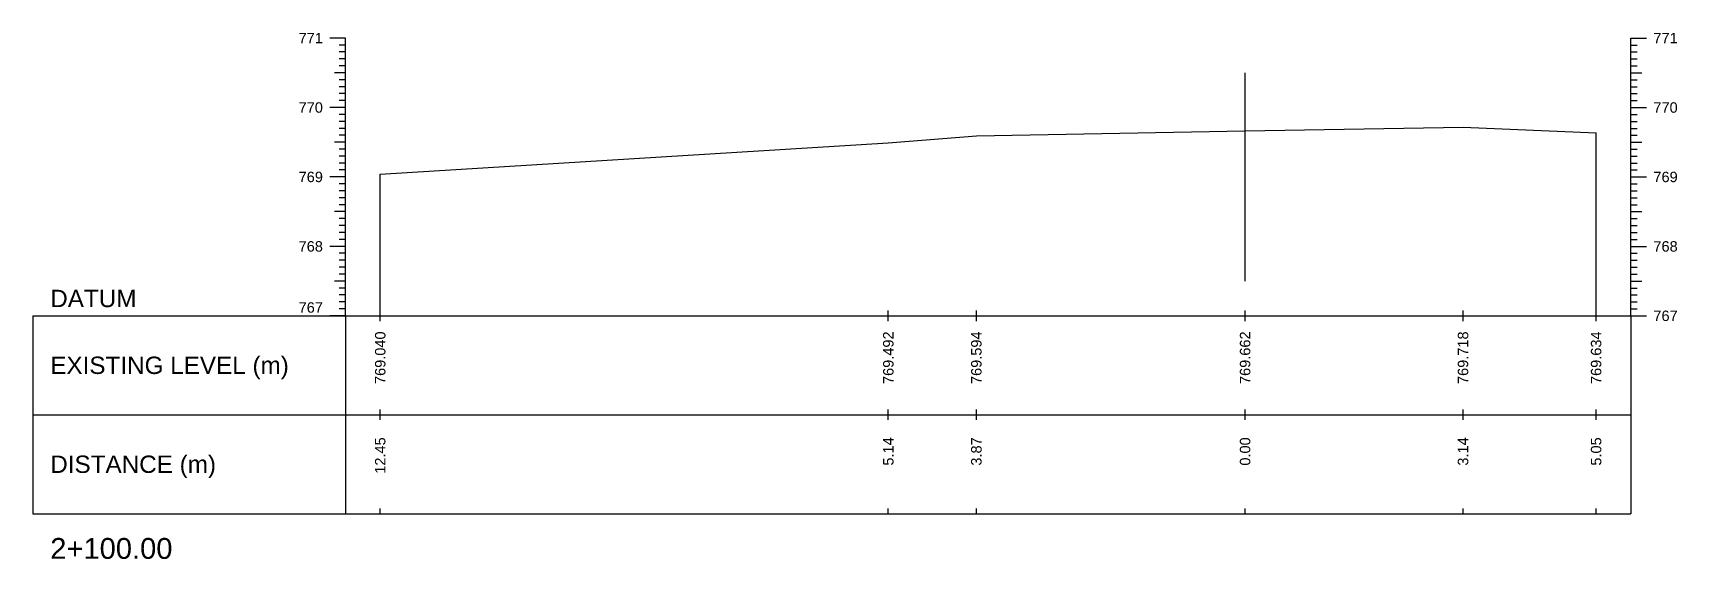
# Model space of a CAD drawing. Header units: millimetres. Extents: x 505 to 14020, y 627 to 6964.
# Drawn here: x 11951.8 to 12188.5, y 5709.1 to 5784.8 of the extents above; entities that cross this region are included whole.
import ezdxf
from ezdxf.enums import TextEntityAlignment as Align

# ---------------------------------------------------------------- set-up
doc = ezdxf.new("R2010")
doc.units = ezdxf.units.MM
for name, color, linetype in [('CL', 4, 'Continuous'), ('CS_Drawing', 7, 'Continuous'), ('GL', 3, 'Continuous')]:
    doc.layers.add(name, color=color, linetype=linetype)
doc.styles.get("Standard").update_dxf_attribs({"font": 'arial.ttf'})

msp = doc.modelspace()

# ---------------------------------------------------------------- texts
at = {"layer": 'CS_Drawing'}
for s, p in [('771', (11993.561, 5784.098)), ('770', (11993.561, 5774.098)), ('769', (11993.561, 5764.098)), ('768', (11993.561, 5754.098))]:
    msp.add_text(s, height=1.5, dxfattribs=at).set_placement(p, align=Align.MIDDLE_RIGHT)
for s, height, p in [('771', 1.5, (12185.091, 5784.098)), ('770', 1.5, (12185.091, 5774.098)), ('769', 1.5, (12185.091, 5764.098)), ('768', 1.5, (12185.091, 5754.098)), ('DATUM', 2.5, (11954.311, 5746.598)), ('767', 1.5, (12185.091, 5744.098)), ('767', 1.5, (12185.091, 5744.098)), ('EXISTING LEVEL (m)', 2.5, (11954.311, 5736.973)), ('DISTANCE (m)', 2.5, (11954.311, 5722.723)), ('2+100.00', 3, (11954.311, 5710.598))]:
    msp.add_text(s, height=height, dxfattribs=at).set_placement(p, align=Align.MIDDLE_LEFT)
msp.add_text('767', height=1.5, dxfattribs=at).set_placement((11993.561, 5744.548), align=Align.RIGHT)
for s, p in [('769.040', (12001.811, 5741.848)), ('769.492', (12074.954, 5741.848)), ('769.594', (12087.625, 5741.848)), ('769.662', (12126.311, 5741.848)), ('769.718', (12157.685, 5741.848)), ('769.634', (12176.841, 5741.848)), ('12.45', (12001.811, 5726.598)), ('5.14', (12074.954, 5726.598)), ('3.87', (12087.625, 5726.598)), ('0.00', (12126.311, 5726.598)), ('3.14', (12157.685, 5726.598)), ('5.05', (12176.841, 5726.598))]:
    msp.add_text(s, height=1.5, rotation=90, dxfattribs=at).set_placement(p, align=Align.MIDDLE_RIGHT)

# ---------------------------------------------------------------- linework, layer by layer
at = {"layer": 'CL', "ltscale": 10}
msp.add_line((12126.311, 5749.098), (12126.311, 5779.098), dxfattribs=at)
at = {"layer": 'CS_Drawing'}
for p, q in [((11996.811, 5784.098), (11994.561, 5784.098)), ((11996.811, 5784.098), (11995.236, 5784.098)), ((11996.811, 5783.098), (11995.911, 5783.098)), ((11996.811, 5744.098), (11996.811, 5784.098)), ((12181.841, 5784.098), (12184.091, 5784.098)), ((12181.841, 5784.098), (12183.416, 5784.098)), ((12181.841, 5744.098), (12181.841, 5784.098)), ((12181.841, 5783.098), (12182.741, 5783.098)), ((11996.811, 5782.098), (11995.911, 5782.098)), ((11996.811, 5781.098), (11995.911, 5781.098)), ((11996.811, 5780.098), (11995.911, 5780.098)), ((12181.841, 5782.098), (12182.741, 5782.098)), ((12181.841, 5781.098), (12182.741, 5781.098)), ((12181.841, 5780.098), (12182.741, 5780.098)), ((11996.811, 5779.098), (11995.236, 5779.098)), ((11996.811, 5779.098), (11995.911, 5779.098)), ((11996.811, 5778.098), (11995.911, 5778.098)), ((12181.841, 5779.098), (12183.416, 5779.098)), ((12181.841, 5779.098), (12182.741, 5779.098)), ((12181.841, 5778.098), (12182.741, 5778.098)), ((11996.811, 5777.098), (11995.911, 5777.098)), ((11996.811, 5776.098), (11995.911, 5776.098)), ((12181.841, 5777.098), (12182.741, 5777.098)), ((12181.841, 5776.098), (12182.741, 5776.098)), ((11996.811, 5774.098), (11994.561, 5774.098)), ((11996.811, 5774.098), (11995.236, 5774.098)), ((11996.811, 5775.098), (11995.911, 5775.098)), ((11996.811, 5774.098), (11995.911, 5774.098)), ((11996.811, 5773.098), (11995.911, 5773.098)), ((12181.841, 5775.098), (12182.741, 5775.098)), ((12181.841, 5774.098), (12184.091, 5774.098)), ((12181.841, 5774.098), (12183.416, 5774.098)), ((12181.841, 5774.098), (12182.741, 5774.098)), ((12181.841, 5773.098), (12182.741, 5773.098)), ((11996.811, 5772.098), (11995.911, 5772.098)), ((11996.811, 5771.098), (11995.911, 5771.098)), ((12181.841, 5772.098), (12182.741, 5772.098)), ((12181.841, 5771.098), (12182.741, 5771.098)), ((11996.811, 5769.098), (11995.236, 5769.098)), ((11996.811, 5770.098), (11995.911, 5770.098)), ((11996.811, 5769.098), (11995.911, 5769.098)), ((12176.841, 5744.098), (12176.841, 5770.438)), ((12181.841, 5770.098), (12182.741, 5770.098)), ((12181.841, 5769.098), (12183.416, 5769.098)), ((12181.841, 5769.098), (12182.741, 5769.098)), ((11996.811, 5768.098), (11995.911, 5768.098)), ((11996.811, 5767.098), (11995.911, 5767.098)), ((11996.811, 5766.098), (11995.911, 5766.098)), ((12181.841, 5768.098), (12182.741, 5768.098)), ((12181.841, 5767.098), (12182.741, 5767.098)), ((12181.841, 5766.098), (12182.741, 5766.098)), ((11996.811, 5764.098), (11994.561, 5764.098)), ((11996.811, 5764.098), (11995.236, 5764.098)), ((11996.811, 5765.098), (11995.911, 5765.098)), ((11996.811, 5764.098), (11995.911, 5764.098)), ((12001.811, 5744.098), (12001.811, 5764.498)), ((12181.841, 5765.098), (12182.741, 5765.098)), ((12181.841, 5764.098), (12184.091, 5764.098)), ((12181.841, 5764.098), (12183.416, 5764.098)), ((12181.841, 5764.098), (12182.741, 5764.098)), ((11996.811, 5763.098), (11995.911, 5763.098)), ((11996.811, 5762.098), (11995.911, 5762.098)), ((12181.841, 5763.098), (12182.741, 5763.098)), ((12181.841, 5762.098), (12182.741, 5762.098)), ((11996.811, 5759.098), (11995.236, 5759.098)), ((11996.811, 5761.098), (11995.911, 5761.098)), ((11996.811, 5760.098), (11995.911, 5760.098)), ((11996.811, 5759.098), (11995.911, 5759.098)), ((12181.841, 5761.098), (12182.741, 5761.098)), ((12181.841, 5760.098), (12182.741, 5760.098)), ((12181.841, 5759.098), (12183.416, 5759.098)), ((12181.841, 5759.098), (12182.741, 5759.098)), ((11996.811, 5758.098), (11995.911, 5758.098)), ((11996.811, 5757.098), (11995.911, 5757.098)), ((12181.841, 5758.098), (12182.741, 5758.098)), ((12181.841, 5757.098), (12182.741, 5757.098)), ((11996.811, 5754.098), (11994.561, 5754.098)), ((11996.811, 5754.098), (11995.236, 5754.098)), ((11996.811, 5756.098), (11995.911, 5756.098)), ((11996.811, 5755.098), (11995.911, 5755.098)), ((11996.811, 5754.098), (11995.911, 5754.098)), ((12181.841, 5756.098), (12182.741, 5756.098)), ((12181.841, 5755.098), (12182.741, 5755.098)), ((12181.841, 5754.098), (12184.091, 5754.098)), ((12181.841, 5754.098), (12183.416, 5754.098)), ((12181.841, 5754.098), (12182.741, 5754.098)), ((11996.811, 5753.098), (11995.911, 5753.098)), ((11996.811, 5752.098), (11995.911, 5752.098)), ((12181.841, 5753.098), (12182.741, 5753.098)), ((12181.841, 5752.098), (12182.741, 5752.098)), ((11996.811, 5751.098), (11995.911, 5751.098)), ((11996.811, 5750.098), (11995.911, 5750.098)), ((12181.841, 5751.098), (12182.741, 5751.098)), ((12181.841, 5750.098), (12182.741, 5750.098)), ((11996.811, 5749.098), (11995.236, 5749.098)), ((11996.811, 5749.098), (11995.911, 5749.098)), ((11996.811, 5748.098), (11995.911, 5748.098)), ((11996.811, 5747.098), (11995.911, 5747.098)), ((12181.841, 5749.098), (12183.416, 5749.098)), ((12181.841, 5749.098), (12182.741, 5749.098)), ((12181.841, 5748.098), (12182.741, 5748.098)), ((12181.841, 5747.098), (12182.741, 5747.098)), ((11996.811, 5746.098), (11995.911, 5746.098)), ((11996.811, 5745.098), (11995.911, 5745.098)), ((12001.811, 5743.348), (12001.811, 5744.848)), ((12074.954, 5743.348), (12074.954, 5744.848)), ((12087.625, 5743.348), (12087.625, 5744.848)), ((12126.311, 5743.348), (12126.311, 5744.848)), ((12157.685, 5743.348), (12157.685, 5744.848)), ((12176.841, 5743.348), (12176.841, 5744.848)), ((12181.841, 5746.098), (12182.741, 5746.098)), ((12181.841, 5745.098), (12182.741, 5745.098)), ((11951.811, 5744.098), (11996.811, 5744.098)), ((11951.811, 5744.098), (11951.811, 5715.598)), ((11996.811, 5744.098), (11994.561, 5744.098)), ((11996.811, 5744.098), (11995.236, 5744.098)), ((11996.811, 5744.098), (11995.911, 5744.098)), ((11996.811, 5744.098), (12181.841, 5744.098)), ((11996.811, 5744.098), (11996.811, 5715.598)), ((12181.841, 5744.098), (12184.091, 5744.098)), ((12181.841, 5744.098), (12183.416, 5744.098)), ((12181.841, 5744.098), (12182.741, 5744.098)), ((12181.841, 5744.098), (12181.841, 5715.598)), ((12001.811, 5729.098), (12001.811, 5730.598)), ((12074.954, 5729.098), (12074.954, 5730.598)), ((12087.625, 5729.098), (12087.625, 5730.598)), ((12126.311, 5729.098), (12126.311, 5730.598)), ((12157.685, 5729.098), (12157.685, 5730.598)), ((12176.841, 5729.098), (12176.841, 5730.598)), ((11951.811, 5729.848), (11996.811, 5729.848)), ((11996.811, 5729.848), (12181.841, 5729.848)), ((11996.811, 5729.848), (12181.841, 5729.848)), ((12001.811, 5715.598), (12001.811, 5716.348)), ((12074.954, 5715.598), (12074.954, 5716.348)), ((12087.625, 5715.598), (12087.625, 5716.348)), ((12126.311, 5715.598), (12126.311, 5716.348)), ((12157.685, 5715.598), (12157.685, 5716.348)), ((12176.841, 5715.598), (12176.841, 5716.348)), ((11951.811, 5715.598), (11996.811, 5715.598)), ((11996.811, 5715.598), (12181.841, 5715.598))]:
    msp.add_line(p, q, dxfattribs=at)
at = {"layer": 'GL'}
msp.add_lwpolyline([(12001.811, 5764.498), (12074.954, 5769.018), (12087.625, 5770.038), (12126.311, 5770.718), (12157.685, 5771.278), (12176.841, 5770.438)], dxfattribs=at)

msp.set_redraw_order([(e.dxf.handle, doc.entitydb.next_handle()) for e in msp.query("TEXT MTEXT ATTDEF DIMENSION ARC_DIMENSION")])  # texts and dimensions are drawn at this point

doc.saveas('drawing.dxf')
